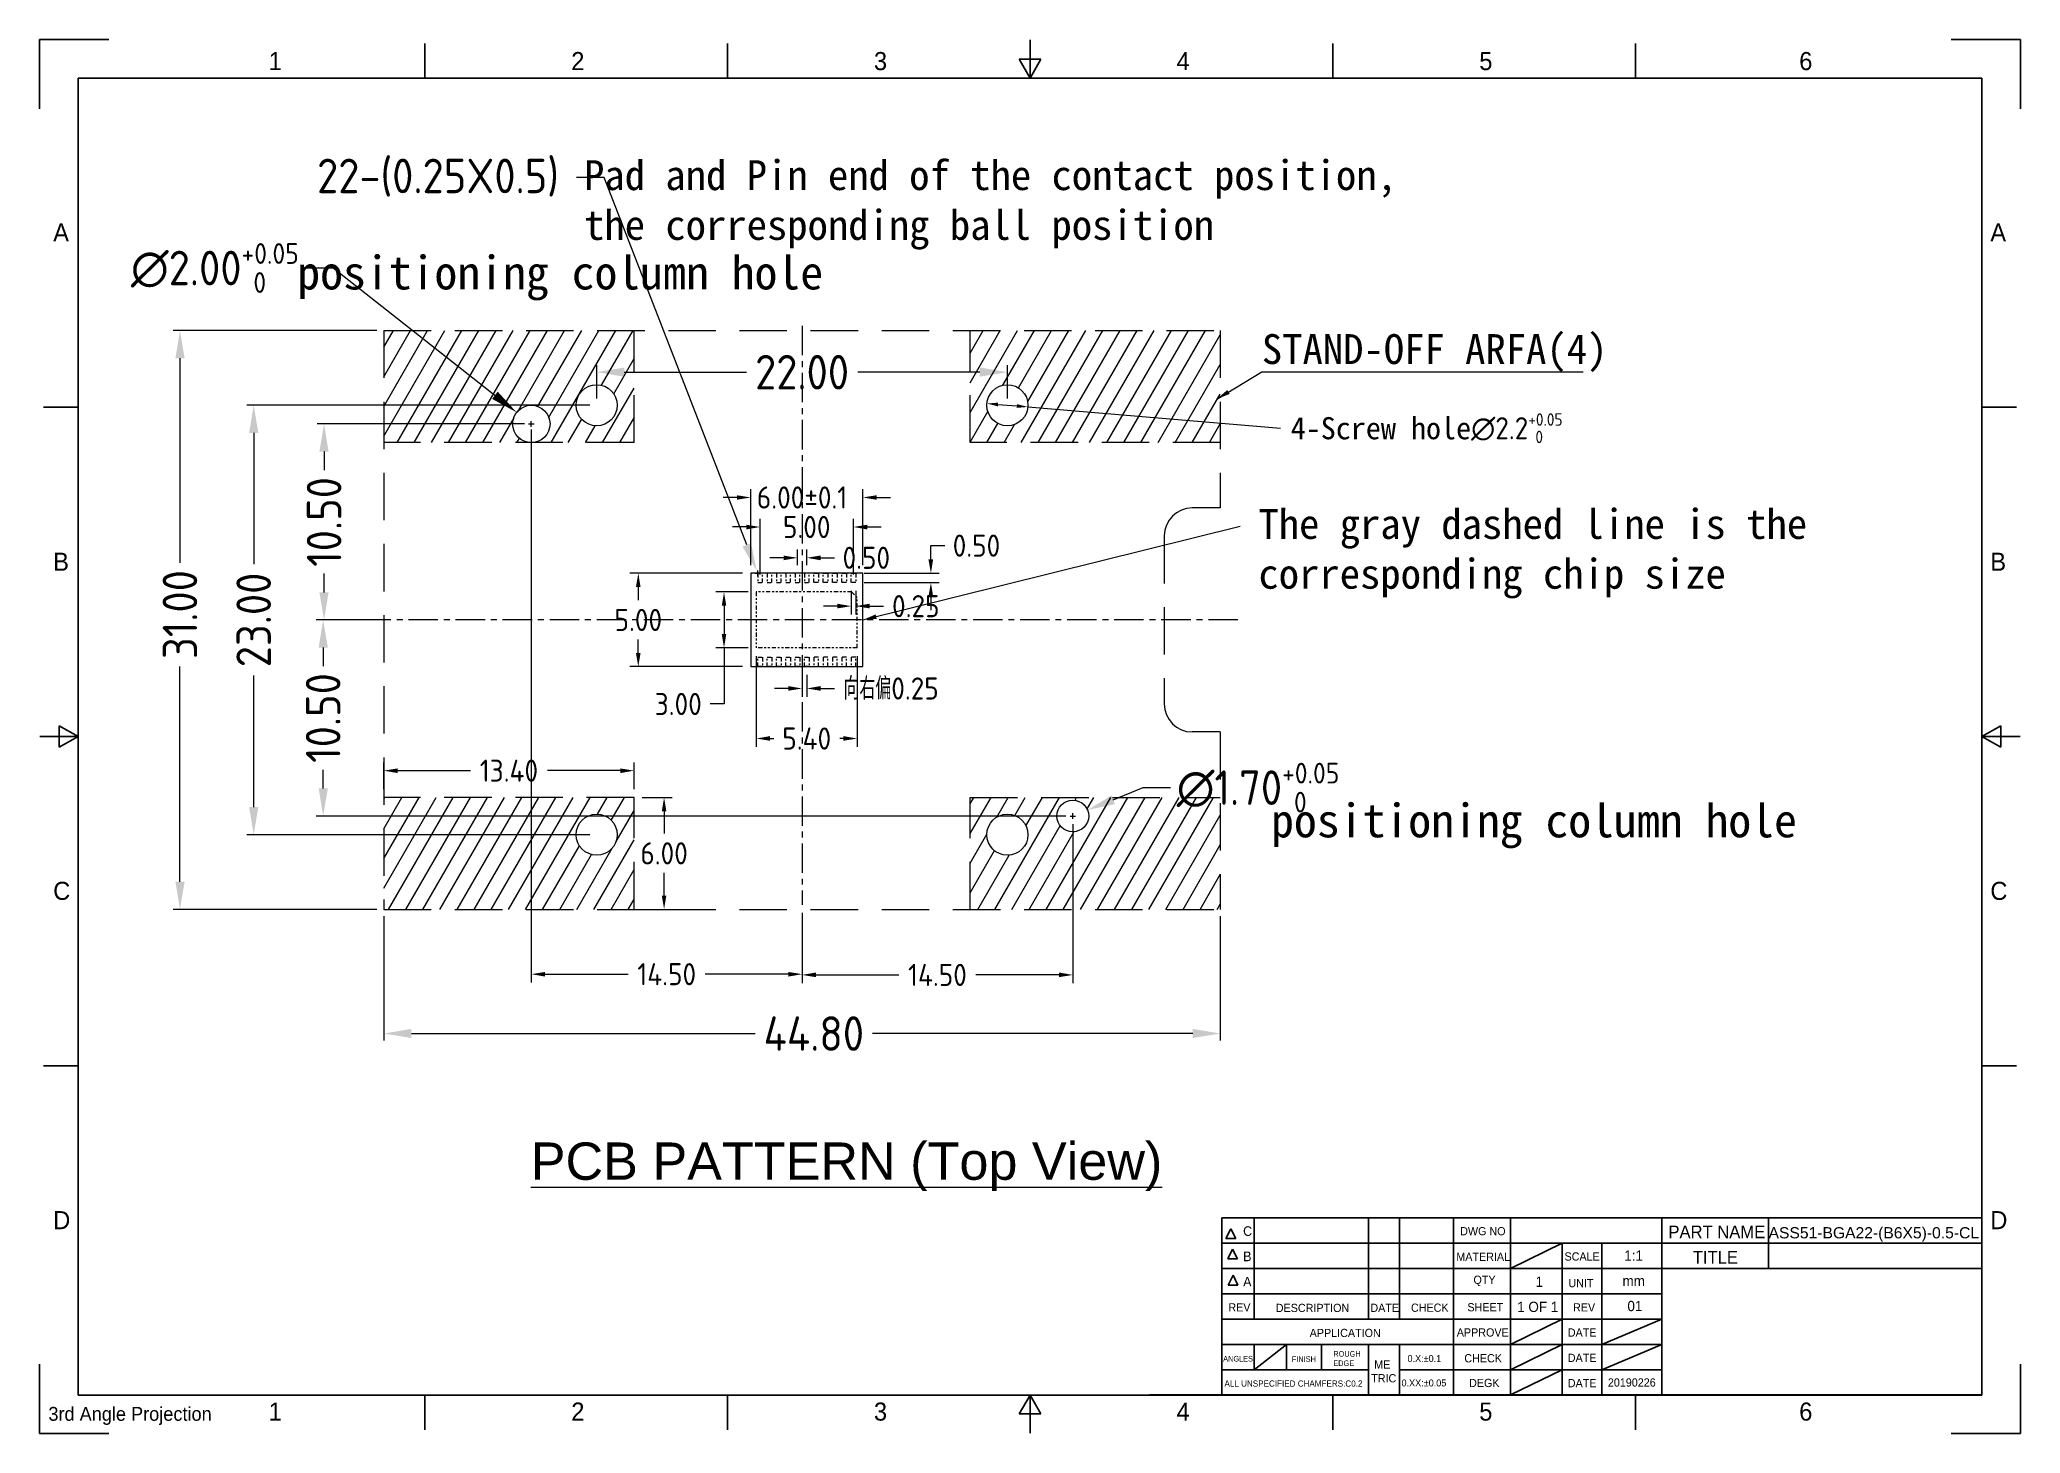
# Model space of a CAD drawing. Header units: millimetres. Extents: x 1283 to 1389, y -11263 to -11188.
import ezdxf

# ---------------------------------------------------------------- set-up
doc = ezdxf.new("R2010")
doc.units = ezdxf.units.MM
doc.header["$PDSIZE"] = -1
for name, pattern in [('CENTER', [10.16, 6.35, -1.27, 1.27, -1.27]), ('HIDDEN', [1.905, 1.27, -0.635]), ('PHANTOM', [0.8, 0.45, -0.05, 0.1, -0.05, 0.1, -0.05])]:
    doc.linetypes.add(name, pattern=pattern)
for name, color, linetype in [('DIM', 3, 'Continuous'), ('TuKuang', 7, 'Continuous'), ('翻蓋底座', 121, 'Continuous')]:
    doc.layers.add(name, color=color, linetype=linetype)
doc.styles.add('1', font='romans.shx', dxfattribs={"height": 2.5})
doc.styles.add('1111', font='isocp.shx', dxfattribs={"bigfont": 'gbcbig.shx'})
doc.styles.add('2', font='romans.shx', dxfattribs={"bigfont": 'bigfont.shx'})
doc.styles.add('GB', font='', dxfattribs={"height": 4})
doc.styles.get("Standard").update_dxf_attribs({"font": ''})
doc.styles.get('GB').set_extended_font_data('KaiTi_GB2312')
doc.styles.get('Standard').set_extended_font_data('SimSun')
doc.dimstyles.new('1111', dxfattribs={"dimtxt": 2.5, "dimasz": 0.2, "dimexe": 0.6, "dimexo": 0.6, "dimtad": 0, "dimtoh": 1, "dimdec": 3, "dimzin": 1, "dimdsep": 46, "dimtxsty": '1111', "dimcen": 0.2, "dimclrd": 97, "dimclre": 97, "dimclrt": 3, "dimazin": 0, "dimtfac": 1, "dimtdec": 3, "dimtofl": 0, "dimtmove": 0, "dimatfit": 2, "dimfxl": 1, "dimlwd": 5, "dimlwe": 5, "dimarcsym": 0})
doc.dimstyles.new('1111$0', dxfattribs={"dimtxt": 2.5, "dimasz": 2.5, "dimexe": 0.6, "dimexo": 0.6, "dimtad": 0, "dimtoh": 1, "dimdec": 3, "dimzin": 1, "dimdsep": 46, "dimtxsty": '1111', "dimcen": 0.2, "dimclrd": 97, "dimclre": 97, "dimclrt": 3, "dimazin": 0, "dimtfac": 1, "dimtdec": 3, "dimtofl": 0, "dimtmove": 0, "dimatfit": 2, "dimfxl": 1, "dimlwd": 5, "dimlwe": 5, "dimarcsym": 0})
doc.dimstyles.get("Standard").update_dxf_attribs({"dimtxt": 3.5, "dimasz": 3.5, "dimexe": 0.18, "dimexo": 0.0625, "dimgap": 0.09, "dimtad": 1, "dimdsep": 46, "dimtxsty": 'Standard', "dimcen": 0.09, "dimadec": 0, "dimazin": 0, "dimtol": 1, "dimtp": 0.01, "dimtm": 0.01, "dimtfac": 1, "dimtofl": 0, "dimtmove": 0, "dimatfit": 3, "dimfxl": 1, "dimtolj": 1, "dimarcsym": 0})

msp = doc.modelspace()

# ---------------------------------------------------------------- texts
at = {"color": 3, "lineweight": 0}
for p in [(1297.054, -11201.697), (1349.21, -11231.04)]:
    msp.add_text('positioning column hole', height=1.8, dxfattribs=at).set_placement(p)
at = {"color": 3, "lineweight": 0, "char_height": 1.6, "attachment_point": 1}
for s, insert in [('Pad and Pin end of the contact position, \\Pthe corresponding ball position', (1312.414, -11194.775)), ('STAND-OFF ARFA(4)', (1348.717, -11204.093)), ('The gray dashed line is the \\Pcorresponding chip size', (1348.531, -11213.457))]:
    msp.add_mtext(s, dxfattribs=dict(at, insert=insert))
at = {"lineweight": 9, "insert": (1309.557, -11247.384), "char_height": 1.9992, "attachment_point": 1}
msp.add_mtext('{\\fArial|b0|i0|c0|p34;\\LPCB PATTERN (Top View)}', dxfattribs=at)
at = {"color": 8, "lineweight": 25, "ltscale": 10, "char_height": 0.5157, "width": 0.66512, "attachment_point": 1, "style": '2'}
for s, insert in [('{\\f@Gulim|b0|i0|c134|p34;C}', (1347.712, -11251.872)), ('{\\f@Gulim|b0|i0|c134|p34;B}', (1347.712, -11253.226)), ('{\\f@Gulim|b0|i0|c134|p34;A}', (1347.712, -11254.581))]:
    msp.add_mtext(s, dxfattribs=dict(at, insert=insert))
at = {"color": 0, "insert": (1375.854, -11251.919), "char_height": 0.6, "width": 11.92099, "attachment_point": 1}
msp.add_mtext('{\\fArial|b0|i0|c0|p32;\\C8;ASS51-BGA22-(B6X5)-0.5-CL}', dxfattribs=at)
at = {"layer": 'DIM', "color": 8, "linetype": 'ByBlock', "lineweight": 25, "attachment_point": 7, "style": 'GB'}
for s, insert, char_height, width in [('{\\f@Gulim|b0|i0|c134|p34;DWG NO}', (1359.336, -11252.361), 0.4401, 3.67746), ('{\\f@Gulim|b0|i0|c134|p34;PART NAME}', (1370.491, -11252.51), 0.67916, 5.46149), ('{\\f@Gulim|b0|i0|c134|p34;MATERIAL}', (1359.13, -11253.725), 0.4401, 1.54239), ('{\\f@Gulim|b0|i0|c134|p34;SCALE}', (1364.925, -11253.716), 0.4401, 1.54239), ('{\\f@Gulim|b0|i0|c134|p34;1:1}', (1368.125, -11253.716), 0.55012, 1.32588), ('{\\f@Gulim|b0|i0|c134|p34;TITLE}', (1371.796, -11253.873), 0.67916, 3.0255), ('{\\f@Gulim|b0|i0|c134|p34;  QTY}', (1359.729, -11255.078), 0.4401, 1.54239), ('{\\f@Gulim|b0|i0|c134|p34;1}', (1363.374, -11255.115), 0.55012, 0.96025), ('{\\f@Gulim|b0|i0|c134|p34;mm}', (1368.032, -11255.071), 0.55012, 1.32588), ('{\\f@Gulim|b0|i0|c134|p34;UNIT}', (1365.133, -11255.142), 0.4401, 1.54239), ('{\\f@Gulim|b0|i0|c134|p34;REV}', (1346.922, -11256.435), 0.4401, 1.54239), ('{\\f@Gulim|b0|i0|c134|p34;DESCRIPTION}', (1349.461, -11256.471), 0.4401, 1.54239), ('{\\f@Gulim|b0|i0|c134|p34;DATE}', (1354.528, -11256.458), 0.4401, 1.54239), ('{\\f@Gulim|b0|i0|c134|p34;CHECK}', (1356.701, -11256.458), 0.4401, 1.54239), ('{\\f@Gulim|b0|i0|c134|p34;SHEET}', (1359.724, -11256.432), 0.4401, 1.54239), ('{\\f@Gulim|b0|i0|c134|p34;1 OF 1}', (1362.391, -11256.47), 0.55012, 2.58099), ('{\\f@Gulim|b0|i0|c134|p34;REV}', (1365.382, -11256.435), 0.4401, 1.54239), ('{\\f@Gulim|b0|i0|c134|p34;01}', (1368.294, -11256.425), 0.55012, 1.32588), ('{\\f@Gulim|b0|i0|c134|p34;APPLICATION}', (1351.276, -11257.811), 0.4401, 1.54239), ('{\\f@Gulim|b0|i0|c134|p34;APPROVE}', (1359.154, -11257.783), 0.4401, 1.54239), ('{\\f@Gulim|b0|i0|c134|p34;DATE}', (1365.101, -11257.783), 0.4401, 1.54239), ('{\\f@Gulim|b0|i0|c134|p34;ROUGH \\PEDGE}', (1352.543, -11259.362), 0.30103, 1.21688), ('{\\f@Gulim|b0|i0|c134|p34;0.X:%%P0.1}', (1356.516, -11259.142), 0.37133, 2.49951), ('{\\f@Gulim|b0|i0|c134|p34;CHECK}', (1359.559, -11259.167), 0.4401, 1.54239), ('{\\f@Gulim|b0|i0|c134|p34;DATE}', (1365.101, -11259.138), 0.4401, 1.54239), ('{\\f@Gulim|b0|i0|c134|p34; ME\\PTRIC}', (1354.572, -11260.238), 0.4401, 1.54239), ('{\\f@Gulim|b0|i0|c134|p34;0.XX:%%P0.05}', (1356.196, -11260.454), 0.37133, 2.78614), ('{\\f@Gulim|b0|i0|c134|p34;DEGK}', (1359.812, -11260.489), 0.4401, 1.54239), ('{\\f@Gulim|b0|i0|c134|p34;DATE}', (1365.101, -11260.493), 0.4401, 1.54239), ('{\\f@Gulim|b0|i0|c134|p34;20190226}', (1367.248, -11260.463), 0.4401, 1.27696)]:
    msp.add_mtext(s, dxfattribs=dict(at, insert=insert, char_height=char_height, width=width))
at = {"layer": 'DIM', "color": 8, "linetype": 'ByBlock', "lineweight": 9, "attachment_point": 7, "style": 'GB'}
for s, insert, char_height, width in [('{\\f@Gulim|b0|i0|c134|p34;ANGLES}', (1346.644, -11259.119), 0.30103, 1.63171), ('{\\f@Gulim|b0|i0|c134|p34;FINISH}', (1350.317, -11259.136), 0.30103, 1.40791), ('{\\f@Gulim|b0|i0|c134|p34;\\C8;ALL UNSPECIFIED CHAMFERS:C0.2}', (1346.713, -11260.465), 0.33113, 7.85437)]:
    msp.add_mtext(s, dxfattribs=dict(at, insert=insert, char_height=char_height, width=width))

# ---------------------------------------------------------------- blocks, each defined once
blk = doc.blocks.new('asdf456')
at = {"color": 8}
for p, q in [((1449.22, 152.96), (1448.09, 154.93)), ((1448.09, 154.93), (1450.34, 154.93)), ((1450.34, 154.93), (1449.22, 152.96)), ((1348.08, 83.25), (1348.08, 85.49)), ((1348.08, 85.49), (1350.05, 84.37)), ((1550.36, 85.49), (1548.39, 84.37)), ((1550.36, 83.25), (1550.36, 85.49)), ((1350.05, 84.37), (1348.08, 83.25)), ((1548.39, 84.37), (1550.36, 83.25)), ((1449.22, 15.77), (1448.09, 13.81)), ((1450.34, 13.81), (1449.22, 15.77)), ((1448.09, 13.81), (1450.34, 13.81))]:
    blk.add_line(p, q, dxfattribs=at)
at = {"layer": 'TuKuang', "color": 8}
for p, q in [((1449.22, 152.96), (1449.22, 156.94)), ((1386.16, 152.96), (1386.16, 156.57)), ((1417.69, 152.96), (1417.69, 156.57)), ((1480.75, 152.96), (1480.75, 156.57)), ((1512.28, 152.96), (1512.28, 156.57)), ((1350.05, 15.77), (1350.05, 152.96)), ((1350.05, 152.96), (1548.39, 152.96)), ((1548.39, 152.96), (1548.39, 15.77)), ((1350.05, 118.67), (1346.44, 118.67)), ((1548.39, 118.67), (1552, 118.67)), ((1350.05, 84.37), (1346.07, 84.37)), ((1548.39, 84.37), (1552.36, 84.37)), ((1350.05, 50.07), (1346.44, 50.07)), ((1548.39, 50.07), (1552, 50.07)), ((1548.39, 15.77), (1350.05, 15.77)), ((1386.16, 15.77), (1386.16, 12.16)), ((1417.69, 15.77), (1417.69, 12.16)), ((1449.22, 15.77), (1449.22, 11.8)), ((1480.75, 15.77), (1480.75, 12.16)), ((1512.28, 15.77), (1512.28, 12.16))]:
    blk.add_line(p, q, dxfattribs=at)
for points in [[(1346.05, 149.74), (1346.05, 156.96), (1353.27, 156.96)], [(1552.39, 149.74), (1552.39, 156.96), (1545.17, 156.96)], [(1346.05, 18.99), (1346.05, 11.77), (1353.27, 11.77)], [(1552.39, 18.99), (1552.39, 11.77), (1545.17, 11.77)]]:
    blk.add_lwpolyline(points, dxfattribs=at)
at = {"color": 8, "char_height": 1.8844, "attachment_point": 1, "style": '1'}
for s, insert, width in [('{\\f@Gulim|b0|i0|c0|p34;1}', (1369.9, 155.67), 8.3008), ('{\\f@Gulim|b0|i0|c134|p34;2}', (1401.43, 155.67), 8.3008), ('{\\f@Gulim|b0|i0|c134|p34;3}', (1432.96, 155.67), 8.3008), ('{\\f@Gulim|b0|i0|c134|p34;4}', (1464.49, 155.67), 8.3008), ('{\\f@Gulim|b0|i0|c134|p34;5}', (1496.02, 155.67), 8.3008), ('{\\f@Gulim|b0|i0|c134|p34;6}', (1529.35, 155.67), 8.3008), ('{\\f@Gulim|b0|i0|c134|p34;A}', (1347.46, 137.82), 9.0416), ('{\\f@Gulim|b0|i0|c134|p34;A}', (1549.26, 137.82), 9.0416), ('{\\f@Gulim|b0|i0|c134|p34;B}', (1347.46, 103.52), 9.0416), ('{\\f@Gulim|b0|i0|c134|p34;B}', (1549.26, 103.52), 9.0416), ('{\\f@Gulim|b0|i0|c134|p34;C}', (1347.46, 69.23), 9.0416), ('{\\f@Gulim|b0|i0|c134|p34;C}', (1549.26, 69.23), 9.0416), ('{\\f@Gulim|b0|i0|c134|p34;D}', (1347.46, 34.93), 9.0416), ('{\\f@Gulim|b0|i0|c134|p34;D}', (1549.26, 34.93), 9.0416), ('{\\f@Gulim|b0|i0|c0|p34;1}', (1369.9, 14.99), 8.3008), ('{\\f@Gulim|b0|i0|c134|p34;2}', (1401.43, 14.99), 8.3008), ('{\\f@Gulim|b0|i0|c134|p34;3}', (1432.96, 14.99), 8.3008), ('{\\f@Gulim|b0|i0|c134|p34;4}', (1464.49, 14.99), 8.3008), ('{\\f@Gulim|b0|i0|c134|p34;5}', (1496.02, 14.99), 8.3008), ('{\\f@Gulim|b0|i0|c134|p34;6}', (1529.35, 14.99), 8.3008)]:
    blk.add_mtext(s, dxfattribs=dict(at, insert=insert, width=width))
at = {"layer": 'TuKuang', "color": 8, "lineweight": 9, "insert": (1346.96, 14.53), "char_height": 1.4441, "width": 18.5479, "attachment_point": 1}
blk.add_mtext('{\\f@Gulim|b0|i0|c0|p34;\\C8;3rd Angle Projection}', dxfattribs=at)
blk = doc.blocks.new('*D7')
at = {"layer": 'DEFPOINTS', "color": 0, "lineweight": 18, "transparency": 16777216}
for p in [(1301.69, -11203.9), (1290.77, -11234.9), (1301.69, -11234.9)]:
    blk.add_point(p, dxfattribs=at)
at = {"layer": 'DIM', "color": 97, "lineweight": 5, "transparency": 16777216}
for p, q in [((1301.32, -11203.9), (1290.4, -11203.9)), ((1290.77, -11205.38), (1290.77, -11216.34)), ((1290.77, -11233.42), (1290.77, -11221.89)), ((1301.32, -11234.9), (1290.4, -11234.9))]:
    blk.add_line(p, q, dxfattribs=at)
at = {"layer": 'DIM', "color": 97, "lineweight": 18, "transparency": 16777216}
for points in [[(1290.53, -11205.38), (1291.02, -11205.38), (1290.77, -11203.9)], [(1290.53, -11233.42), (1291.02, -11233.42), (1290.77, -11234.9)]]:
    blk.add_solid(points, dxfattribs=at)
at = {"layer": 'DIM', "color": 3, "lineweight": 0, "transparency": 16777216, "insert": (1290.77, -11219.11), "char_height": 1.85, "attachment_point": 5, "rotation": 90, "style": '1111'}
blk.add_mtext('31.00', dxfattribs=at)
blk = doc.blocks.new('*D1')
at = {"layer": 'DEFPOINTS', "color": 0, "lineweight": 18, "transparency": 16777216}
for p in [(1338.59, -11229.9), (1324.09, -11234.65), (1338.59, -11238.41)]:
    blk.add_point(p, dxfattribs=at)
at = {"layer": 'DIM', "color": 97, "lineweight": 5, "transparency": 16777216}
for p, q in [((1338.59, -11230.34), (1338.59, -11238.85)), ((1324.09, -11235.09), (1324.09, -11238.85)), ((1324.83, -11238.41), (1329.28, -11238.41)), ((1337.85, -11238.41), (1333.4, -11238.41))]:
    blk.add_line(p, q, dxfattribs=at)
at = {"layer": 'DIM', "color": 97, "lineweight": 18, "transparency": 16777216}
for points in [[(1324.83, -11238.28), (1324.83, -11238.53), (1324.09, -11238.41)], [(1337.85, -11238.28), (1337.85, -11238.53), (1338.59, -11238.41)]]:
    blk.add_solid(points, dxfattribs=at)
at = {"layer": 'DIM', "color": 3, "lineweight": 18, "transparency": 16777216, "insert": (1331.34, -11238.41), "char_height": 1.184, "attachment_point": 5, "style": '1111'}
blk.add_mtext('14.50', dxfattribs=at)
blk = doc.blocks.new('*D2')
at = {"layer": 'DEFPOINTS', "color": 0, "lineweight": 18, "transparency": 16777216}
for p in [(1309.59, -11208.9), (1298.49, -11219.4), (1301.69, -11219.4)]:
    blk.add_point(p, dxfattribs=at)
at = {"layer": 'DIM', "color": 97, "lineweight": 5, "transparency": 16777216}
for p, q in [((1309.22, -11208.9), (1298.12, -11208.9)), ((1298.49, -11210.38), (1298.49, -11211.37)), ((1298.49, -11217.92), (1298.49, -11216.92)), ((1301.32, -11219.4), (1298.12, -11219.4))]:
    blk.add_line(p, q, dxfattribs=at)
at = {"layer": 'DIM', "color": 97, "lineweight": 18, "transparency": 16777216}
for points in [[(1298.24, -11210.38), (1298.73, -11210.38), (1298.49, -11208.9)], [(1298.24, -11217.92), (1298.73, -11217.92), (1298.49, -11219.4)]]:
    blk.add_solid(points, dxfattribs=at)
at = {"layer": 'DIM', "color": 3, "lineweight": 0, "transparency": 16777216, "insert": (1298.49, -11214.15), "char_height": 1.85, "attachment_point": 5, "rotation": 90, "style": '1111'}
blk.add_mtext('10.50', dxfattribs=at)
blk = doc.blocks.new('*D3')
at = {"layer": 'DEFPOINTS', "color": 0, "lineweight": 18, "transparency": 16777216}
for p in [(1301.69, -11234.9), (1346.49, -11234.9), (1346.49, -11241.55)]:
    blk.add_point(p, dxfattribs=at)
at = {"layer": 'DIM', "color": 97, "lineweight": 5, "transparency": 16777216}
for p, q in [((1301.69, -11235.27), (1301.69, -11241.92)), ((1346.49, -11235.27), (1346.49, -11241.92)), ((1303.17, -11241.55), (1321.57, -11241.55)), ((1345.01, -11241.55), (1327.86, -11241.55))]:
    blk.add_line(p, q, dxfattribs=at)
at = {"layer": 'DIM', "color": 97, "lineweight": 18, "transparency": 16777216}
for points in [[(1303.17, -11241.3), (1303.17, -11241.79), (1301.69, -11241.55)], [(1345.01, -11241.3), (1345.01, -11241.79), (1346.49, -11241.55)]]:
    blk.add_solid(points, dxfattribs=at)
at = {"layer": 'DIM', "color": 3, "lineweight": 0, "transparency": 16777216, "insert": (1324.72, -11241.55), "char_height": 1.85, "attachment_point": 5, "style": '1111'}
blk.add_mtext('44.80', dxfattribs=at)
blk = doc.blocks.new('*D8')
at = {"layer": 'DEFPOINTS', "color": 0, "lineweight": 18, "transparency": 16777216}
for p in [(1335.09, -11206.13), (1313.09, -11207.9), (1335.09, -11207.9)]:
    blk.add_point(p, dxfattribs=at)
at = {"layer": 'DIM', "color": 97, "lineweight": 5, "transparency": 16777216}
for p, q in [((1313.09, -11207.53), (1313.09, -11205.76)), ((1335.09, -11207.53), (1335.09, -11205.76)), ((1314.57, -11206.13), (1321.11, -11206.13)), ((1333.61, -11206.13), (1327.07, -11206.13))]:
    blk.add_line(p, q, dxfattribs=at)
at = {"layer": 'DIM', "color": 97, "lineweight": 18, "transparency": 16777216}
for points in [[(1314.57, -11205.88), (1314.57, -11206.37), (1313.09, -11206.13)], [(1333.61, -11205.88), (1333.61, -11206.37), (1335.09, -11206.13)]]:
    blk.add_solid(points, dxfattribs=at)
at = {"layer": 'DIM', "color": 3, "lineweight": 0, "transparency": 16777216, "insert": (1324.09, -11206.13), "char_height": 1.85, "attachment_point": 5, "style": '1111'}
blk.add_mtext('22.00', dxfattribs=at)
blk = doc.blocks.new('*D9')
at = {"layer": 'DEFPOINTS', "color": 0, "lineweight": 18, "transparency": 16777216}
for p in [(1313.09, -11207.9), (1294.72, -11230.9), (1313.09, -11230.9)]:
    blk.add_point(p, dxfattribs=at)
at = {"layer": 'DIM', "color": 97, "lineweight": 5, "transparency": 16777216}
for p, q in [((1312.72, -11207.9), (1294.35, -11207.9)), ((1294.72, -11209.38), (1294.72, -11216.42)), ((1294.72, -11229.42), (1294.72, -11222.38)), ((1312.72, -11230.9), (1294.35, -11230.9))]:
    blk.add_line(p, q, dxfattribs=at)
at = {"layer": 'DIM', "color": 97, "lineweight": 18, "transparency": 16777216}
for points in [[(1294.48, -11209.38), (1294.97, -11209.38), (1294.72, -11207.9)], [(1294.48, -11229.42), (1294.97, -11229.42), (1294.72, -11230.9)]]:
    blk.add_solid(points, dxfattribs=at)
at = {"layer": 'DIM', "color": 3, "lineweight": 0, "transparency": 16777216, "insert": (1294.72, -11219.4), "char_height": 1.85, "attachment_point": 5, "rotation": 90, "style": '1111'}
blk.add_mtext('23.00', dxfattribs=at)
blk = doc.blocks.new('*D10')
at = {"layer": 'DEFPOINTS', "color": 0, "lineweight": 18, "transparency": 16777216}
for p in [(1337.8, -11230.22), (1339.38, -11229.58)]:
    blk.add_point(p, dxfattribs=at)
at = {"layer": 'DIM', "color": 97, "lineweight": 5, "transparency": 16777216}
for p, q in [((1340.75, -11229.03), (1342.35, -11228.38)), ((1342.35, -11228.38), (1343.83, -11228.38)), ((1338.44, -11229.9), (1338.74, -11229.9)), ((1338.59, -11230.05), (1338.59, -11229.75))]:
    blk.add_line(p, q, dxfattribs=at)
at = {"layer": 'DIM', "color": 97, "lineweight": 18, "transparency": 16777216}
blk.add_solid([(1340.66, -11228.8), (1340.84, -11229.26), (1339.38, -11229.58)], dxfattribs=at)
at = {"layer": 'DIM', "color": 3, "lineweight": 0, "transparency": 16777216, "insert": (1348.51, -11228.38), "char_height": 1.85, "attachment_point": 5, "style": '1111'}
blk.add_mtext('\\A1;∅1.70{\\H1.110000;\\S+0.05^  0;}', dxfattribs=at)
blk = doc.blocks.new('*D11')
at = {"layer": 'DEFPOINTS', "color": 0, "lineweight": 18, "transparency": 16777216}
for p in [(1308.8, -11208.28), (1310.38, -11209.52)]:
    blk.add_point(p, dxfattribs=at)
at = {"layer": 'DIM', "color": 97, "lineweight": 5, "transparency": 16777216}
for p, q in [((1298.98, -11200.55), (1297.5, -11200.55)), ((1307.64, -11207.37), (1298.98, -11200.55)), ((1309.44, -11208.9), (1309.74, -11208.9)), ((1309.59, -11209.05), (1309.59, -11208.75))]:
    blk.add_line(p, q, dxfattribs=at)
at = {"layer": 'DIM', "color": 97, "lineweight": 18, "transparency": 16777216}
blk.add_solid([(1307.79, -11207.17), (1307.49, -11207.56), (1308.8, -11208.28)], dxfattribs=at)
at = {"layer": 'DIM', "color": 3, "lineweight": 0, "transparency": 16777216, "insert": (1292.64, -11200.55), "char_height": 1.85, "attachment_point": 5, "style": '1111'}
blk.add_mtext('\\A1;∅2.00{\\H1.110000;\\S+0.05^  0;}', dxfattribs=at)
blk = doc.blocks.new('*D4')
at = {"layer": 'DEFPOINTS', "color": 0, "lineweight": 18, "transparency": 16777216}
for p in [(1333.99, -11207.81), (1336.19, -11207.99)]:
    blk.add_point(p, dxfattribs=at)
at = {"layer": 'DIM', "color": 97, "lineweight": 5, "transparency": 16777216}
for p, q in [((1334.58, -11207.86), (1335.6, -11207.94)), ((1336.19, -11207.99), (1349.72, -11209.13))]:
    blk.add_line(p, q, dxfattribs=at)
at = {"layer": 'DIM', "color": 97, "lineweight": 18, "transparency": 16777216}
for points in [[(1334.59, -11207.76), (1334.58, -11207.96), (1333.99, -11207.81)], [(1335.6, -11207.84), (1335.59, -11208.04), (1336.19, -11207.99)]]:
    blk.add_solid(points, dxfattribs=at)
at = {"layer": 'DIM', "color": 3, "lineweight": 0, "transparency": 16777216, "insert": (1357.54, -11209.13), "char_height": 1.11, "attachment_point": 5, "style": '1111'}
blk.add_mtext('\\A1;{\\fSimSun|b0|i0|c134|p2;\\H1.0667x;4-Screw hole\\Fisocp,gbcbig|c134;∅2.2{\\H0.666000;\\S+0.05^  0;}}', dxfattribs=at)
blk = doc.blocks.new('*D5')
at = {"layer": 'DEFPOINTS', "color": 0, "lineweight": 18, "transparency": 16777216}
for p in [(1321.66, -11216.76), (1321.77, -11217.04)]:
    blk.add_point(p, dxfattribs=at)
at = {"layer": 'DIM', "color": 97, "lineweight": 5, "transparency": 16777216}
for p, q in [((1313.49, -11195.71), (1312.01, -11195.71)), ((1321.13, -11215.38), (1313.49, -11195.71)), ((1321.57, -11216.9), (1321.86, -11216.9)), ((1321.72, -11217.05), (1321.72, -11216.75))]:
    blk.add_line(p, q, dxfattribs=at)
at = {"layer": 'DIM', "color": 97, "lineweight": 18, "transparency": 16777216}
blk.add_solid([(1321.36, -11215.29), (1320.9, -11215.47), (1321.66, -11216.76)], dxfattribs=at)
at = {"layer": 'DIM', "color": 3, "lineweight": 0, "transparency": 16777216, "insert": (1304.59, -11195.71), "char_height": 1.85, "attachment_point": 5, "style": '1111'}
blk.add_mtext('\\A1;22-(0.25X0.5)', dxfattribs=at)
blk = doc.blocks.new('*D14')
at = {"layer": 'DEFPOINTS', "color": 0, "lineweight": 18, "transparency": 16777216}
for p in [(1324.09, -11221.9), (1324.34, -11221.9), (1324.34, -11223.07)]:
    blk.add_point(p, dxfattribs=at)
at = {"layer": 'DIM', "color": 97, "lineweight": 5, "transparency": 16777216}
for p, q in [((1324.09, -11222.34), (1324.09, -11223.51)), ((1324.34, -11222.34), (1324.34, -11223.51)), ((1323.35, -11223.07), (1322.61, -11223.07)), ((1325.08, -11223.07), (1325.82, -11223.07))]:
    blk.add_line(p, q, dxfattribs=at)
at = {"layer": 'DIM', "color": 97, "lineweight": 18, "transparency": 16777216}
for points in [[(1323.35, -11222.94), (1323.35, -11223.19), (1324.09, -11223.07)], [(1325.08, -11222.94), (1325.08, -11223.19), (1324.34, -11223.07)]]:
    blk.add_solid(points, dxfattribs=at)
at = {"layer": 'DIM', "color": 3, "lineweight": 18, "transparency": 16777216, "insert": (1328.86, -11223.07), "char_height": 1.184, "attachment_point": 5, "style": '1111'}
blk.add_mtext('向右偏0.25', dxfattribs=at)
blk = doc.blocks.new('*D15')
at = {"layer": 'DEFPOINTS', "color": 0, "lineweight": 18, "transparency": 16777216}
for p in [(1327.34, -11212.84), (1321.34, -11216.9), (1327.34, -11216.9)]:
    blk.add_point(p, dxfattribs=at)
at = {"layer": 'DIM', "color": 97, "lineweight": 5, "transparency": 16777216}
for p, q in [((1320.6, -11212.84), (1319.86, -11212.84)), ((1321.34, -11216.46), (1321.34, -11212.39)), ((1327.34, -11216.46), (1327.34, -11212.39)), ((1328.08, -11212.84), (1328.82, -11212.84))]:
    blk.add_line(p, q, dxfattribs=at)
at = {"layer": 'DIM', "color": 97, "lineweight": 18, "transparency": 16777216}
for points in [[(1320.6, -11212.72), (1320.6, -11212.96), (1321.34, -11212.84)], [(1328.08, -11212.72), (1328.08, -11212.96), (1327.34, -11212.84)]]:
    blk.add_solid(points, dxfattribs=at)
at = {"layer": 'DIM', "color": 3, "lineweight": 18, "transparency": 16777216, "insert": (1324.09, -11212.84), "char_height": 1.184, "attachment_point": 5, "style": '1111'}
blk.add_mtext('6.00±0.1', dxfattribs=at)
blk = doc.blocks.new('*D16')
at = {"layer": 'DEFPOINTS', "color": 0, "lineweight": 18, "transparency": 16777216}
for p in [(1321.34, -11216.9), (1315.32, -11221.9), (1321.34, -11221.9)]:
    blk.add_point(p, dxfattribs=at)
at = {"layer": 'DIM', "color": 97, "lineweight": 5, "transparency": 16777216}
for p, q in [((1320.9, -11216.9), (1314.87, -11216.9)), ((1315.32, -11217.64), (1315.32, -11218.34)), ((1315.32, -11221.16), (1315.32, -11220.45)), ((1320.9, -11221.9), (1314.87, -11221.9))]:
    blk.add_line(p, q, dxfattribs=at)
at = {"layer": 'DIM', "color": 97, "lineweight": 18, "transparency": 16777216}
for points in [[(1315.19, -11217.64), (1315.44, -11217.64), (1315.32, -11216.9)], [(1315.19, -11221.16), (1315.44, -11221.16), (1315.32, -11221.9)]]:
    blk.add_solid(points, dxfattribs=at)
at = {"layer": 'DIM', "color": 3, "lineweight": 18, "transparency": 16777216, "insert": (1315.32, -11219.4), "char_height": 1.184, "attachment_point": 5, "style": '1111'}
blk.add_mtext('5.00', dxfattribs=at)
blk = doc.blocks.new('*D17')
at = {"layer": 'DEFPOINTS', "color": 0, "lineweight": 18, "transparency": 16777216}
for p in [(1326.84, -11214.42), (1321.84, -11217.4), (1326.84, -11217.4)]:
    blk.add_point(p, dxfattribs=at)
at = {"layer": 'DIM', "color": 97, "lineweight": 5, "transparency": 16777216}
for p, q in [((1321.84, -11216.96), (1321.84, -11213.98)), ((1326.84, -11216.96), (1326.84, -11213.98)), ((1321.1, -11214.42), (1320.36, -11214.42)), ((1327.58, -11214.42), (1328.32, -11214.42))]:
    blk.add_line(p, q, dxfattribs=at)
at = {"layer": 'DIM', "color": 97, "lineweight": 18, "transparency": 16777216}
for points in [[(1321.1, -11214.3), (1321.1, -11214.55), (1321.84, -11214.42)], [(1327.58, -11214.3), (1327.58, -11214.55), (1326.84, -11214.42)]]:
    blk.add_solid(points, dxfattribs=at)
at = {"layer": 'DIM', "color": 3, "lineweight": 18, "transparency": 16777216, "insert": (1324.34, -11214.42), "char_height": 1.184, "attachment_point": 5, "style": '1111'}
blk.add_mtext('5.00', dxfattribs=at)
blk = doc.blocks.new('*D18')
at = {"layer": 'DEFPOINTS', "color": 0, "lineweight": 18, "transparency": 16777216}
for p in [(1324.34, -11216.07), (1323.84, -11216.9), (1324.34, -11216.9)]:
    blk.add_point(p, dxfattribs=at)
at = {"layer": 'DIM', "color": 97, "lineweight": 5, "transparency": 16777216}
for p, q in [((1323.1, -11216.07), (1322.36, -11216.07)), ((1323.84, -11216.46), (1323.84, -11215.63)), ((1324.34, -11216.46), (1324.34, -11215.63)), ((1325.08, -11216.07), (1325.82, -11216.07))]:
    blk.add_line(p, q, dxfattribs=at)
at = {"layer": 'DIM', "color": 97, "lineweight": 18, "transparency": 16777216}
for points in [[(1323.1, -11215.95), (1323.1, -11216.2), (1323.84, -11216.07)], [(1325.08, -11215.95), (1325.08, -11216.2), (1324.34, -11216.07)]]:
    blk.add_solid(points, dxfattribs=at)
at = {"layer": 'DIM', "color": 3, "lineweight": 18, "transparency": 16777216, "insert": (1327.53, -11216.07), "char_height": 1.184, "attachment_point": 5, "style": '1111'}
blk.add_mtext('0.50', dxfattribs=at)
blk = doc.blocks.new('*D19')
at = {"layer": 'DEFPOINTS', "color": 0, "lineweight": 18, "transparency": 16777216}
for p in [(1321.64, -11217.9), (1319.91, -11220.9), (1321.64, -11220.9)]:
    blk.add_point(p, dxfattribs=at)
at = {"layer": 'DIM', "color": 97, "lineweight": 5, "transparency": 16777216}
for p, q in [((1321.2, -11217.9), (1319.47, -11217.9)), ((1319.91, -11218.64), (1319.91, -11220.16)), ((1321.2, -11220.9), (1319.47, -11220.9)), ((1319.91, -11220.9), (1319.91, -11223.9)), ((1319.91, -11223.9), (1319.17, -11223.9))]:
    blk.add_line(p, q, dxfattribs=at)
at = {"layer": 'DIM', "color": 97, "lineweight": 18, "transparency": 16777216}
for points in [[(1319.79, -11218.64), (1320.03, -11218.64), (1319.91, -11217.9)], [(1319.79, -11220.16), (1320.03, -11220.16), (1319.91, -11220.9)]]:
    blk.add_solid(points, dxfattribs=at)
at = {"layer": 'DIM', "color": 3, "lineweight": 18, "transparency": 16777216, "insert": (1317.46, -11223.9), "char_height": 1.184, "attachment_point": 5, "style": '1111'}
blk.add_mtext('3.00', dxfattribs=at)
blk = doc.blocks.new('*D20')
at = {"layer": 'DEFPOINTS', "color": 0, "lineweight": 18, "transparency": 16777216}
for p in [(1321.64, -11220.9), (1327.04, -11220.9), (1327.04, -11225.75)]:
    blk.add_point(p, dxfattribs=at)
at = {"layer": 'DIM', "color": 97, "lineweight": 5, "transparency": 16777216}
for p, q in [((1321.64, -11221.34), (1321.64, -11226.19)), ((1327.04, -11221.34), (1327.04, -11226.19)), ((1322.38, -11225.75), (1322.58, -11225.75)), ((1326.3, -11225.75), (1326.11, -11225.75))]:
    blk.add_line(p, q, dxfattribs=at)
at = {"layer": 'DIM', "color": 97, "lineweight": 18, "transparency": 16777216}
for points in [[(1322.38, -11225.62), (1322.38, -11225.87), (1321.64, -11225.75)], [(1326.3, -11225.62), (1326.3, -11225.87), (1327.04, -11225.75)]]:
    blk.add_solid(points, dxfattribs=at)
at = {"layer": 'DIM', "color": 3, "lineweight": 18, "transparency": 16777216, "insert": (1324.34, -11225.75), "char_height": 1.184, "attachment_point": 5, "style": '1111'}
blk.add_mtext('5.40', dxfattribs=at)
blk = doc.blocks.new('*D21')
at = {"layer": 'DEFPOINTS', "color": 0, "lineweight": 18, "transparency": 16777216}
for p in [(1326.97, -11216.9), (1326.97, -11217.4), (1330.99, -11216.9)]:
    blk.add_point(p, dxfattribs=at)
at = {"layer": 'DIM', "color": 97, "lineweight": 5, "transparency": 16777216}
for p, q in [((1330.99, -11216.16), (1330.99, -11215.42)), ((1330.99, -11215.42), (1331.73, -11215.42)), ((1327.41, -11216.9), (1331.43, -11216.9)), ((1327.41, -11217.4), (1331.43, -11217.4)), ((1330.99, -11218.14), (1330.99, -11218.88))]:
    blk.add_line(p, q, dxfattribs=at)
at = {"layer": 'DIM', "color": 97, "lineweight": 18, "transparency": 16777216}
for points in [[(1330.86, -11216.16), (1331.11, -11216.16), (1330.99, -11216.9)], [(1330.86, -11218.14), (1331.11, -11218.14), (1330.99, -11217.4)]]:
    blk.add_solid(points, dxfattribs=at)
at = {"layer": 'DIM', "color": 3, "lineweight": 18, "transparency": 16777216, "insert": (1333.43, -11215.42), "char_height": 1.184, "attachment_point": 5, "style": '1111'}
blk.add_mtext('0.50', dxfattribs=at)
blk = doc.blocks.new('*D22')
at = {"layer": 'DEFPOINTS', "color": 0, "lineweight": 18, "transparency": 16777216}
for p in [(1326.72, -11217.4), (1326.97, -11217.4), (1326.97, -11218.66)]:
    blk.add_point(p, dxfattribs=at)
at = {"layer": 'DIM', "color": 97, "lineweight": 5, "transparency": 16777216}
for p, q in [((1326.72, -11217.84), (1326.72, -11219.1)), ((1326.97, -11217.84), (1326.97, -11219.1)), ((1325.98, -11218.66), (1325.24, -11218.66)), ((1327.71, -11218.66), (1328.45, -11218.66))]:
    blk.add_line(p, q, dxfattribs=at)
at = {"layer": 'DIM', "color": 97, "lineweight": 18, "transparency": 16777216}
for points in [[(1325.98, -11218.53), (1325.98, -11218.78), (1326.72, -11218.66)], [(1327.71, -11218.53), (1327.71, -11218.78), (1326.97, -11218.66)]]:
    blk.add_solid(points, dxfattribs=at)
at = {"layer": 'DIM', "color": 3, "lineweight": 18, "transparency": 16777216, "insert": (1330.18, -11218.66), "char_height": 1.184, "attachment_point": 5, "style": '1111'}
blk.add_mtext('0.25', dxfattribs=at)
blk = doc.blocks.new('*D23')
at = {"layer": 'DEFPOINTS', "color": 0, "lineweight": 18, "transparency": 16777216}
for p in [(1309.59, -11208.75), (1324.09, -11234.9), (1324.09, -11238.37)]:
    blk.add_point(p, dxfattribs=at)
at = {"layer": 'DIM', "color": 97, "lineweight": 5, "transparency": 16777216}
for p, q in [((1309.59, -11209.2), (1309.59, -11238.82)), ((1324.09, -11235.34), (1324.09, -11238.82)), ((1310.33, -11238.37), (1314.78, -11238.37)), ((1323.35, -11238.37), (1318.9, -11238.37))]:
    blk.add_line(p, q, dxfattribs=at)
at = {"layer": 'DIM', "color": 97, "lineweight": 18, "transparency": 16777216}
for points in [[(1310.33, -11238.25), (1310.33, -11238.5), (1309.59, -11238.37)], [(1323.35, -11238.25), (1323.35, -11238.5), (1324.09, -11238.37)]]:
    blk.add_solid(points, dxfattribs=at)
at = {"layer": 'DIM', "color": 3, "lineweight": 18, "transparency": 16777216, "insert": (1316.84, -11238.37), "char_height": 1.184, "attachment_point": 5, "style": '1111'}
blk.add_mtext('14.50', dxfattribs=at)
blk = doc.blocks.new('*D6')
at = {"layer": 'DEFPOINTS', "color": 0, "lineweight": 18, "transparency": 16777216}
for p in [(1298.44, -11219.4), (1301.69, -11219.4), (1338.59, -11229.9)]:
    blk.add_point(p, dxfattribs=at)
at = {"layer": 'DIM', "color": 97, "lineweight": 5, "transparency": 16777216}
for p, q in [((1301.32, -11219.4), (1298.07, -11219.4)), ((1298.44, -11220.88), (1298.44, -11221.87)), ((1298.44, -11228.42), (1298.44, -11227.42)), ((1338.22, -11229.9), (1298.07, -11229.9))]:
    blk.add_line(p, q, dxfattribs=at)
at = {"layer": 'DIM', "color": 97, "lineweight": 18, "transparency": 16777216}
for points in [[(1298.2, -11220.88), (1298.69, -11220.88), (1298.44, -11219.4)], [(1298.2, -11228.42), (1298.69, -11228.42), (1298.44, -11229.9)]]:
    blk.add_solid(points, dxfattribs=at)
at = {"layer": 'DIM', "color": 3, "lineweight": 0, "transparency": 16777216, "insert": (1298.44, -11224.65), "char_height": 1.85, "attachment_point": 5, "rotation": 90, "style": '1111'}
blk.add_mtext('10.50', dxfattribs=at)
blk = doc.blocks.new('*D12')
at = {"layer": 'DEFPOINTS', "color": 0, "lineweight": 18, "transparency": 16777216}
for p in [(1315.09, -11227.47), (1301.69, -11228.9), (1315.09, -11228.9)]:
    blk.add_point(p, dxfattribs=at)
at = {"layer": 'DIM', "color": 97, "lineweight": 5, "transparency": 16777216}
for p, q in [((1301.69, -11228.46), (1301.69, -11227.03)), ((1315.09, -11228.46), (1315.09, -11227.03)), ((1302.43, -11227.47), (1306.33, -11227.47)), ((1314.35, -11227.47), (1310.45, -11227.47))]:
    blk.add_line(p, q, dxfattribs=at)
at = {"layer": 'DIM', "color": 97, "lineweight": 18, "transparency": 16777216}
for points in [[(1302.43, -11227.35), (1302.43, -11227.6), (1301.69, -11227.47)], [(1314.35, -11227.35), (1314.35, -11227.6), (1315.09, -11227.47)]]:
    blk.add_solid(points, dxfattribs=at)
at = {"layer": 'DIM', "color": 3, "lineweight": 18, "transparency": 16777216, "insert": (1308.39, -11227.47), "char_height": 1.184, "attachment_point": 5, "style": '1111'}
blk.add_mtext('13.40', dxfattribs=at)
blk = doc.blocks.new('*D13')
at = {"layer": 'DEFPOINTS', "color": 0, "lineweight": 18, "transparency": 16777216}
for p in [(1315.09, -11228.9), (1315.09, -11234.9), (1316.7, -11234.9)]:
    blk.add_point(p, dxfattribs=at)
at = {"layer": 'DIM', "color": 97, "lineweight": 5, "transparency": 16777216}
for p, q in [((1315.53, -11228.9), (1317.14, -11228.9)), ((1316.7, -11229.64), (1316.7, -11230.84)), ((1316.7, -11234.16), (1316.7, -11232.95)), ((1315.53, -11234.9), (1317.14, -11234.9))]:
    blk.add_line(p, q, dxfattribs=at)
at = {"layer": 'DIM', "color": 97, "lineweight": 18, "transparency": 16777216}
for points in [[(1316.58, -11229.64), (1316.82, -11229.64), (1316.7, -11228.9)], [(1316.58, -11234.16), (1316.82, -11234.16), (1316.7, -11234.9)]]:
    blk.add_solid(points, dxfattribs=at)
at = {"layer": 'DIM', "color": 3, "lineweight": 18, "transparency": 16777216, "insert": (1316.7, -11231.9), "char_height": 1.184, "attachment_point": 5, "style": '1111'}
blk.add_mtext('6.00', dxfattribs=at)

# ---------------------------------------------------------------- dimensions: what is measured, and where the dimension line sits
at = {"layer": 'DIM', "lineweight": 0}
for p1, p2, text, override, picture, middle in [((1321.769, -11217.037), (1321.662, -11216.761), '22-(0.25X0.5)', {"dimscale": 0.74, "dimasz": 2, "dimexe": 0.49975, "dimexo": 0.49975, "dimgap": 0.49975, "dimtoh": 1, "dimdec": 2, "dimtol": 1, "dimlim": 0, "dimtp": 0.05, "dimtm": 0.05, "dimtfac": 0.6, "dimtolj": 1}, '*D5', (1304.586, -11195.714)), ((1333.994, -11207.807), (1336.187, -11207.991), '{\\fSimSun|b0|i0|c134|p2;\\H1.0667x;4-Screw hole\\Fisocp,gbcbig|c134;<>}', {"dimscale": 0.74, "dimtxt": 1.5, "dimasz": 0.8, "dimexe": 0.49975, "dimexo": 0.49975, "dimgap": 0.49975, "dimdec": 1, "dimtol": 1, "dimlim": 0, "dimtp": 0.05, "dimtm": 0, "dimtfac": 0.6, "dimtdec": 2, "dimtolj": 1}, '*D4', (1357.54, -11209.128))]:
    dim = msp.add_diameter_dim_2p(p1=p1, p2=p2, text=text, dimstyle='1111', override=override, dxfattribs=at)
    dim.commit()
    dim.dimension.update_dxf_attribs({"geometry": picture, "text_midpoint": middle, "dimtype": 131})
for p1, p2, picture, middle in [((1310.376, -11209.518), (1308.804, -11208.281), '*D11', (1292.637, -11200.554)), ((1337.802, -11230.218), (1339.379, -11229.581), '*D10', (1348.509, -11228.379))]:
    dim = msp.add_diameter_dim_2p(p1=p1, p2=p2, dimstyle='1111', override={"dimscale": 0.74, "dimasz": 2, "dimexe": 0.49975, "dimexo": 0.49975, "dimgap": 0.49975, "dimtoh": 1, "dimdec": 2, "dimtol": 1, "dimtp": 0.05, "dimtfac": 0.6, "dimtolj": 1}, dxfattribs=at)
    dim.commit()
    dim.dimension.update_dxf_attribs({"geometry": picture, "text_midpoint": middle, "dimtype": 131})
for base, p1, p2, picture, middle in [((1290.772, -11234.899), (1301.69, -11203.899), (1301.69, -11234.899), '*D7', (1290.772, -11219.112)), ((1298.485, -11219.399), (1309.59, -11208.899), (1301.69, -11219.399), '*D2', (1298.485, -11214.149))]:
    dim = msp.add_linear_dim(base=base, p1=p1, p2=p2, angle=90, dimstyle='1111$0', override={"dimscale": 0.74, "dimasz": 2, "dimexe": 0.49975, "dimexo": 0.49975, "dimgap": 0.49975, "dimtoh": 1, "dimdec": 2, "dimtdec": 2}, dxfattribs=at)
    dim.commit()
    dim.dimension.update_dxf_attribs({"geometry": picture, "text_midpoint": middle, "dimtype": 128})
at = {"layer": 'DIM', "color": 1, "lineweight": 0}
dim = msp.add_linear_dim(base=(1335.09, -11206.127), p1=(1313.09, -11207.899), p2=(1335.09, -11207.899), dimstyle='1111$0', override={"dimscale": 0.74, "dimasz": 2, "dimexe": 0.49975, "dimexo": 0.49975, "dimgap": 0.49975, "dimdec": 2, "dimtdec": 2}, dxfattribs=at)
dim.commit()
dim.dimension.update_dxf_attribs({"geometry": '*D8', "text_midpoint": (1324.09, -11206.127), "dimtype": 128})
dim = msp.add_linear_dim(base=(1294.723, -11230.899), p1=(1313.09, -11207.899), p2=(1313.09, -11230.899), angle=90, dimstyle='1111$0', override={"dimscale": 0.74, "dimasz": 2, "dimexe": 0.49975, "dimexo": 0.49975, "dimgap": 0.49975, "dimdec": 2, "dimtdec": 2}, dxfattribs=at)
dim.commit()
dim.dimension.update_dxf_attribs({"geometry": '*D9', "text_midpoint": (1294.723, -11219.399)})
at = {"layer": 'DIM', "color": 0, "lineweight": 18}
for base, p1, p2, picture, middle in [((1324.09, -11238.373), (1309.59, -11208.751), (1324.09, -11234.899), '*D23', (1316.84, -11238.373)), ((1326.84, -11214.423), (1321.84, -11217.399), (1326.84, -11217.399), '*D17', (1324.34, -11214.423)), ((1324.34, -11216.074), (1323.84, -11216.899), (1324.34, -11216.899), '*D18', (1327.527, -11216.074)), ((1326.965, -11218.656), (1326.715, -11217.399), (1326.965, -11217.399), '*D22', (1330.176, -11218.656)), ((1315.09, -11227.473), (1301.69, -11228.899), (1315.09, -11228.899), '*D12', (1308.39, -11227.473))]:
    dim = msp.add_linear_dim(base=base, p1=p1, p2=p2, dimstyle='Standard', override={"dimscale": 0.74, "dimtxt": 1.6, "dimasz": 1, "dimexe": 0.6, "dimexo": 0.6, "dimgap": 0.625, "dimtad": 0, "dimtih": 1, "dimtoh": 1, "dimzin": 1, "dimtxsty": '1111', "dimcen": 0.2, "dimclrd": 97, "dimclre": 97, "dimclrt": 3, "dimadec": 2, "dimtol": 0, "dimtp": 0, "dimtm": 0, "dimtolj": 0, "dimlwd": 5, "dimlwe": 5}, dxfattribs=at)
    dim.commit()
    dim.dimension.update_dxf_attribs({"geometry": picture, "text_midpoint": middle})
for base, p1, p2, override, picture, middle in [((1327.34, -11212.838), (1321.34, -11216.899), (1327.34, -11216.899), {"dimscale": 0.74, "dimtxt": 1.6, "dimasz": 1, "dimexe": 0.6, "dimexo": 0.6, "dimgap": 0.625, "dimtad": 0, "dimtih": 1, "dimtoh": 1, "dimzin": 1, "dimtxsty": '1111', "dimcen": 0.2, "dimclrd": 97, "dimclre": 97, "dimclrt": 3, "dimadec": 2, "dimtol": 1, "dimlim": 0, "dimtp": 0.1, "dimtm": 0.1, "dimtolj": 0, "dimlwd": 5, "dimlwe": 5}, '*D15', (1324.09, -11212.838)), ((1327.04, -11225.748), (1321.64, -11220.899), (1327.04, -11220.899), {"dimscale": 0.74, "dimtxt": 1.6, "dimasz": 1, "dimexe": 0.6, "dimexo": 0.6, "dimgap": 0.625, "dimtad": 0, "dimtih": 1, "dimtoh": 1, "dimzin": 1, "dimtxsty": '1111', "dimcen": 0.2, "dimclrd": 97, "dimclre": 97, "dimclrt": 3, "dimadec": 2, "dimtol": 0, "dimtp": 0, "dimtm": 0, "dimtolj": 0, "dimlwd": 5, "dimlwe": 5}, '*D20', (1324.34, -11225.748)), ((1338.59, -11238.408), (1324.09, -11234.649), (1338.59, -11229.899), {"dimscale": 0.74, "dimtxt": 1.6, "dimasz": 1, "dimexe": 0.6, "dimexo": 0.6, "dimgap": 0.625, "dimtad": 0, "dimtih": 1, "dimtoh": 1, "dimzin": 1, "dimtxsty": '1111', "dimcen": 0.2, "dimclrd": 97, "dimclre": 97, "dimclrt": 3, "dimadec": 2, "dimtol": 0, "dimtp": 0, "dimtm": 0, "dimtolj": 0, "dimlwd": 5, "dimlwe": 5}, '*D1', (1331.34, -11238.408))]:
    dim = msp.add_linear_dim(base=base, p1=p1, p2=p2, dimstyle='Standard', override=override, dxfattribs=at)
    dim.commit()
    dim.dimension.update_dxf_attribs({"geometry": picture, "text_midpoint": middle, "dimtype": 128})
for base, p1, p2, picture, middle in [((1330.985, -11216.899), (1326.965, -11217.399), (1326.965, -11216.899), '*D21', (1333.432, -11215.419)), ((1315.318, -11221.899), (1321.34, -11216.899), (1321.34, -11221.899), '*D16', (1315.318, -11219.399)), ((1316.698, -11234.899), (1315.09, -11228.899), (1315.09, -11234.899), '*D13', (1316.698, -11231.899))]:
    dim = msp.add_linear_dim(base=base, p1=p1, p2=p2, angle=90, dimstyle='Standard', override={"dimscale": 0.74, "dimtxt": 1.6, "dimasz": 1, "dimexe": 0.6, "dimexo": 0.6, "dimgap": 0.625, "dimtad": 0, "dimtih": 1, "dimtoh": 1, "dimzin": 1, "dimtxsty": '1111', "dimcen": 0.2, "dimclrd": 97, "dimclre": 97, "dimclrt": 3, "dimadec": 2, "dimtol": 0, "dimtp": 0, "dimtm": 0, "dimtolj": 0, "dimlwd": 5, "dimlwe": 5}, dxfattribs=at)
    dim.commit()
    dim.dimension.update_dxf_attribs({"geometry": picture, "text_midpoint": middle})
dim = msp.add_linear_dim(base=(1319.911, -11220.899), p1=(1321.64, -11217.899), p2=(1321.64, -11220.899), angle=90, dimstyle='Standard', override={"dimscale": 0.74, "dimtxt": 1.6, "dimasz": 1, "dimexe": 0.6, "dimexo": 0.6, "dimgap": 0.625, "dimtad": 0, "dimtih": 1, "dimtoh": 1, "dimzin": 1, "dimtxsty": '1111', "dimcen": 0.2, "dimclrd": 97, "dimclre": 97, "dimclrt": 3, "dimadec": 2, "dimtol": 0, "dimtp": 0, "dimtm": 0, "dimtolj": 0, "dimlwd": 5, "dimlwe": 5}, dxfattribs=at)
dim.commit()
dim.dimension.update_dxf_attribs({"geometry": '*D19', "text_midpoint": (1317.465, -11223.903), "dimtype": 128})
at = {"layer": 'DIM', "lineweight": 0}
dim = msp.add_linear_dim(base=(1298.445, -11219.399), p1=(1338.59, -11229.899), p2=(1301.69, -11219.399), angle=90, dimstyle='1111$0', override={"dimscale": 0.74, "dimasz": 2, "dimexe": 0.49975, "dimexo": 0.49975, "dimgap": 0.49975, "dimdec": 2, "dimtdec": 2}, dxfattribs=at)
dim.commit()
dim.dimension.update_dxf_attribs({"geometry": '*D6', "text_midpoint": (1298.445, -11224.649)})
at = {"layer": 'DIM', "color": 0, "lineweight": 18}
dim = msp.add_linear_dim(base=(1324.34, -11223.067), p1=(1324.09, -11221.899), p2=(1324.34, -11221.899), text='向右偏<>', dimstyle='Standard', override={"dimscale": 0.74, "dimtxt": 1.6, "dimasz": 1, "dimexe": 0.6, "dimexo": 0.6, "dimgap": 0.625, "dimtad": 0, "dimtih": 1, "dimtoh": 1, "dimzin": 1, "dimtxsty": '1111', "dimcen": 0.2, "dimclrd": 97, "dimclre": 97, "dimclrt": 3, "dimadec": 2, "dimtol": 0, "dimtp": 0, "dimtm": 0, "dimtolj": 0, "dimlwd": 5, "dimlwe": 5}, dxfattribs=at)
dim.commit()
dim.dimension.update_dxf_attribs({"geometry": '*D14', "text_midpoint": (1328.86, -11223.067)})
at = {"layer": 'DIM', "lineweight": 0}
dim = msp.add_linear_dim(base=(1346.49, -11241.547), p1=(1301.69, -11234.899), p2=(1346.49, -11234.899), dimstyle='1111$0', override={"dimscale": 0.74, "dimasz": 2, "dimexe": 0.49975, "dimexo": 0.49975, "dimgap": 0.49975, "dimtoh": 1, "dimdec": 2, "dimtdec": 2}, dxfattribs=at)
dim.commit()
dim.dimension.update_dxf_attribs({"geometry": '*D3', "text_midpoint": (1324.715, -11241.547), "dimtype": 128})

# ---------------------------------------------------------------- hatches: boundary and pattern name
at = {"lineweight": 0}
h = msp.add_hatch(dxfattribs=at)
h.set_pattern_fill('ANSI31', color=0, scale=0.25, angle=15, style=0)
h.set_pattern_definition([(60, (509.26355, -11185.0741), (-0.6874077, 0.396875), [])])
edge = h.paths.add_edge_path(flags=16)
edge.add_arc((1313.09, -11207.899), 1.1, 0, 360)
edge = h.paths.add_edge_path(flags=16)
edge.add_arc((1309.59, -11208.899), 0.975, 0, 360)
h.paths.add_polyline_path([(1301.69, -11203.899), (1315.09, -11203.899), (1315.09, -11209.899), (1301.69, -11209.899)])
h = msp.add_hatch(dxfattribs=at)
h.set_pattern_fill('ANSI31', color=256, scale=0.25, angle=15, style=0)
h.set_pattern_definition([(60, (499.1615, -11160.4417), (-0.6874077, 0.396875), [])])
edge = h.paths.add_edge_path(flags=16)
edge.add_arc((1335.09, -11207.899), 1.1, 0, 360)
h.paths.add_polyline_path([(1346.49, -11209.899), (1333.09, -11209.899), (1333.09, -11203.899), (1346.49, -11203.899)])
h = msp.add_hatch(dxfattribs=at)
h.set_pattern_fill('ANSI31', color=256, scale=0.25, angle=15, style=0)
h.set_pattern_definition([(60, (504.4908, -11268.3448), (-0.6874077, 0.396875), [])])
edge = h.paths.add_edge_path(flags=16)
edge.add_arc((1313.09, -11230.899), 1.1, 0, 360)
h.paths.add_polyline_path([(1315.09, -11234.899), (1315.09, -11228.899), (1301.69, -11228.899), (1301.69, -11234.899)])
h = msp.add_hatch(dxfattribs=at)
h.set_pattern_fill('ANSI31', color=256, scale=0.25, angle=15, style=0)
h.set_pattern_definition([(60, (452.46034, -11194.0381), (-0.68740766, 0.396875), [])])
edge = h.paths.add_edge_path(flags=16)
edge.add_arc((1338.59, -11229.899), 0.825, 0, 360)
edge = h.paths.add_edge_path(flags=16)
edge.add_arc((1335.09, -11230.899), 1.1, 0, 360)
h.paths.add_polyline_path([(1333.09, -11234.899), (1346.49, -11234.899), (1346.49, -11228.899), (1333.09, -11228.899)])

# ---------------------------------------------------------------- linework, layer by layer
at = {"color": 1, "linetype": 'CENTER', "lineweight": 0, "ltscale": 0.248}
for p, q in [((1324.09, -11203.649), (1324.09, -11234.649)), ((1324.09, -11203.649), (1324.09, -11234.649)), ((1324.09, -11203.649), (1324.09, -11234.649)), ((1324.09, -11203.649), (1324.09, -11234.649)), ((1346.49, -11213.399), (1344.99, -11213.399)), ((1347.424, -11219.399), (1300.756, -11219.399)), ((1346.49, -11225.399), (1344.99, -11225.399))]:
    msp.add_line(p, q, dxfattribs=at)
at = {"linetype": 'HIDDEN', "lineweight": 0, "ltscale": 2}
for p, q in [((1301.69, -11203.899), (1346.49, -11203.899)), ((1301.69, -11203.899), (1301.69, -11234.899)), ((1315.09, -11209.899), (1315.09, -11203.899)), ((1333.09, -11209.899), (1333.09, -11203.899)), ((1346.49, -11203.899), (1346.49, -11213.399)), ((1315.09, -11209.899), (1301.69, -11209.899)), ((1346.49, -11209.899), (1333.09, -11209.899)), ((1343.49, -11214.899), (1343.49, -11223.899)), ((1346.49, -11225.399), (1346.49, -11234.899)), ((1315.09, -11228.899), (1301.69, -11228.899)), ((1315.09, -11234.899), (1315.09, -11228.899)), ((1333.09, -11234.899), (1333.09, -11228.899)), ((1333.09, -11228.899), (1346.49, -11228.899)), ((1301.69, -11234.899), (1346.49, -11234.899))]:
    msp.add_line(p, q, dxfattribs=at)
at = {"color": 8}
for p, q in [((1348.3, -11251.425), (1348.3, -11256.843)), ((1354.431, -11251.425), (1354.431, -11256.843)), ((1356.093, -11251.425), (1356.093, -11256.843)), ((1358.98, -11251.425), (1358.98, -11260.907)), ((1362.035, -11251.425), (1362.035, -11260.907)), ((1370.145, -11260.907), (1370.145, -11251.425)), ((1375.854, -11251.425), (1375.854, -11254.134)), ((1387.284, -11252.779), (1346.574, -11252.779)), ((1362.035, -11254.134), (1364.797, -11252.779)), ((1364.797, -11252.779), (1364.797, -11260.907)), ((1366.915, -11252.779), (1366.915, -11260.907)), ((1358.98, -11254.134), (1346.574, -11254.134)), ((1387.284, -11254.134), (1358.98, -11254.134)), ((1370.145, -11255.489), (1346.574, -11255.489)), ((1370.145, -11256.843), (1346.574, -11256.843)), ((1362.035, -11258.198), (1364.797, -11256.843)), ((1366.915, -11258.198), (1370.145, -11256.843)), ((1370.145, -11258.198), (1346.574, -11258.198)), ((1348.3, -11258.198), (1348.3, -11259.552)), ((1348.3, -11259.552), (1350.036, -11258.198)), ((1350.036, -11258.198), (1350.036, -11259.552)), ((1351.902, -11258.198), (1351.902, -11259.552)), ((1354.431, -11258.198), (1354.431, -11260.907)), ((1356.093, -11258.198), (1356.093, -11260.907)), ((1362.035, -11259.552), (1364.797, -11258.198)), ((1366.915, -11259.552), (1370.145, -11258.198)), ((1354.431, -11259.552), (1346.574, -11259.552)), ((1370.145, -11259.552), (1356.093, -11259.552)), ((1362.035, -11260.907), (1364.797, -11259.552))]:
    msp.add_line(p, q, dxfattribs=at)
at = {"color": 8, "lineweight": 25, "ltscale": 10}
for p, q in [((1346.795, -11252.524), (1347.055, -11252.003)), ((1347.055, -11252.003), (1347.315, -11252.524)), ((1346.888, -11253.613), (1347.148, -11253.092)), ((1347.148, -11253.092), (1347.408, -11253.613)), ((1346.91, -11255.018), (1347.17, -11254.497)), ((1347.17, -11254.497), (1347.431, -11255.018))]:
    msp.add_line(p, q, dxfattribs=at)
at = {"color": 8}
msp.add_lwpolyline([(1387.284, -11260.907), (1387.284, -11251.425), (1346.574, -11251.425), (1346.574, -11260.907)], close=True, dxfattribs=at)
at = {"color": 8, "lineweight": 25, "ltscale": 10}
for points in [[(1347.315, -11252.524), (1346.795, -11252.524)], [(1347.408, -11253.613), (1346.888, -11253.613)], [(1347.431, -11255.018), (1346.91, -11255.018)]]:
    msp.add_lwpolyline(points, dxfattribs=at)
at = {"color": 1, "lineweight": 0}
for centre, radius in [((1309.59, -11208.899), 1), ((1338.59, -11229.899), 0.85)]:
    msp.add_circle(centre, radius, dxfattribs=at)
at = {"color": 0, "lineweight": 0, "ltscale": 2}
for centre, start, end in [((1344.99, -11214.899), 90, 180), ((1344.99, -11223.899), 180, 270)]:
    msp.add_arc(centre, 1.5, start, end, dxfattribs=at)
at = {"layer": 'DIM', "color": 0, "lineweight": 18}
for p, q in [((1327.34, -11216.899), (1321.34, -11216.899)), ((1321.34, -11216.899), (1321.34, -11221.899)), ((1327.34, -11221.899), (1327.34, -11216.899)), ((1321.34, -11221.899), (1327.34, -11221.899))]:
    msp.add_line(p, q, dxfattribs=at)
at = {"layer": 'DIM', "color": 2, "linetype": 'PHANTOM', "lineweight": 18, "ltscale": 0.5}
for p, q in [((1321.64, -11217.899), (1321.64, -11220.899)), ((1326.74, -11217.899), (1321.64, -11217.899)), ((1326.74, -11217.899), (1327.04, -11218.199)), ((1327.04, -11220.899), (1327.04, -11218.199)), ((1327.04, -11220.899), (1321.64, -11220.899))]:
    msp.add_line(p, q, dxfattribs=at)
for points in [[(1321.715, -11217.399), (1321.965, -11217.399), (1321.965, -11216.899), (1321.715, -11216.899)], [(1322.215, -11217.399), (1322.465, -11217.399), (1322.465, -11216.899), (1322.215, -11216.899)], [(1322.715, -11217.399), (1322.965, -11217.399), (1322.965, -11216.899), (1322.715, -11216.899)], [(1323.215, -11217.399), (1323.465, -11217.399), (1323.465, -11216.899), (1323.215, -11216.899)], [(1323.715, -11217.399), (1323.965, -11217.399), (1323.965, -11216.899), (1323.715, -11216.899)], [(1324.215, -11217.399), (1324.465, -11217.399), (1324.465, -11216.899), (1324.215, -11216.899)], [(1324.965, -11217.399), (1324.715, -11217.399), (1324.715, -11216.899), (1324.965, -11216.899)], [(1325.465, -11217.399), (1325.215, -11217.399), (1325.215, -11216.899), (1325.465, -11216.899)], [(1325.965, -11217.399), (1325.715, -11217.399), (1325.715, -11216.899), (1325.965, -11216.899)], [(1326.465, -11217.399), (1326.215, -11217.399), (1326.215, -11216.899), (1326.465, -11216.899)], [(1326.965, -11217.399), (1326.715, -11217.399), (1326.715, -11216.899), (1326.965, -11216.899)], [(1321.715, -11221.399), (1321.965, -11221.399), (1321.965, -11221.899), (1321.715, -11221.899)], [(1322.215, -11221.399), (1322.465, -11221.399), (1322.465, -11221.899), (1322.215, -11221.899)], [(1322.715, -11221.399), (1322.965, -11221.399), (1322.965, -11221.899), (1322.715, -11221.899)], [(1323.215, -11221.399), (1323.465, -11221.399), (1323.465, -11221.899), (1323.215, -11221.899)], [(1323.715, -11221.399), (1323.965, -11221.399), (1323.965, -11221.899), (1323.715, -11221.899)], [(1324.215, -11221.399), (1324.465, -11221.399), (1324.465, -11221.899), (1324.215, -11221.899)], [(1324.965, -11221.399), (1324.715, -11221.399), (1324.715, -11221.899), (1324.965, -11221.899)], [(1325.465, -11221.399), (1325.215, -11221.399), (1325.215, -11221.899), (1325.465, -11221.899)], [(1325.965, -11221.399), (1325.715, -11221.399), (1325.715, -11221.899), (1325.965, -11221.899)], [(1326.465, -11221.399), (1326.215, -11221.399), (1326.215, -11221.899), (1326.465, -11221.899)], [(1326.965, -11221.399), (1326.715, -11221.399), (1326.715, -11221.899), (1326.965, -11221.899)]]:
    msp.add_lwpolyline(points, close=True, dxfattribs=at)
at = {"layer": 'TuKuang', "color": 8}
msp.add_lwpolyline([(1342.706, -11260.907), (1386.57, -11260.907)], dxfattribs=at)
at = {"layer": '翻蓋底座', "color": 3, "linetype": 'Continuous', "lineweight": 0}
for centre in [(1313.09, -11207.899), (1335.09, -11207.899), (1313.09, -11230.899), (1335.09, -11230.899)]:
    msp.add_circle(centre, 1.1, dxfattribs=at)

# ---------------------------------------------------------------- block references
at = {"xscale": 0.514122631876262, "yscale": 0.514122631876262, "zscale": 0.514122631876262}
msp.add_blockref('asdf456', (591.222, -11269.017), dxfattribs=at)

msp.set_redraw_order([(e.dxf.handle, doc.entitydb.next_handle()) for e in msp.query("TEXT MTEXT ATTDEF DIMENSION ARC_DIMENSION")])  # texts and dimensions are drawn at this point

# ---------------------------------------------------------------- leaders
at = {"lineweight": 0}
for points in [[(1346.296, -11207.569), (1348.717, -11206.119), (1365.929, -11206.119)], [(1327.34, -11219.399), (1347.55, -11214.384)]]:
    msp.add_leader(points, dimstyle='1111', override={"dimscale": 0.74, "dimtxt": 1.6, "dimasz": 1, "dimgap": 0.625, "dimtad": 0, "dimtoh": 1, "dimdec": 2, "dimtdec": 2}, dxfattribs=at)

doc.saveas('drawing.dxf')
